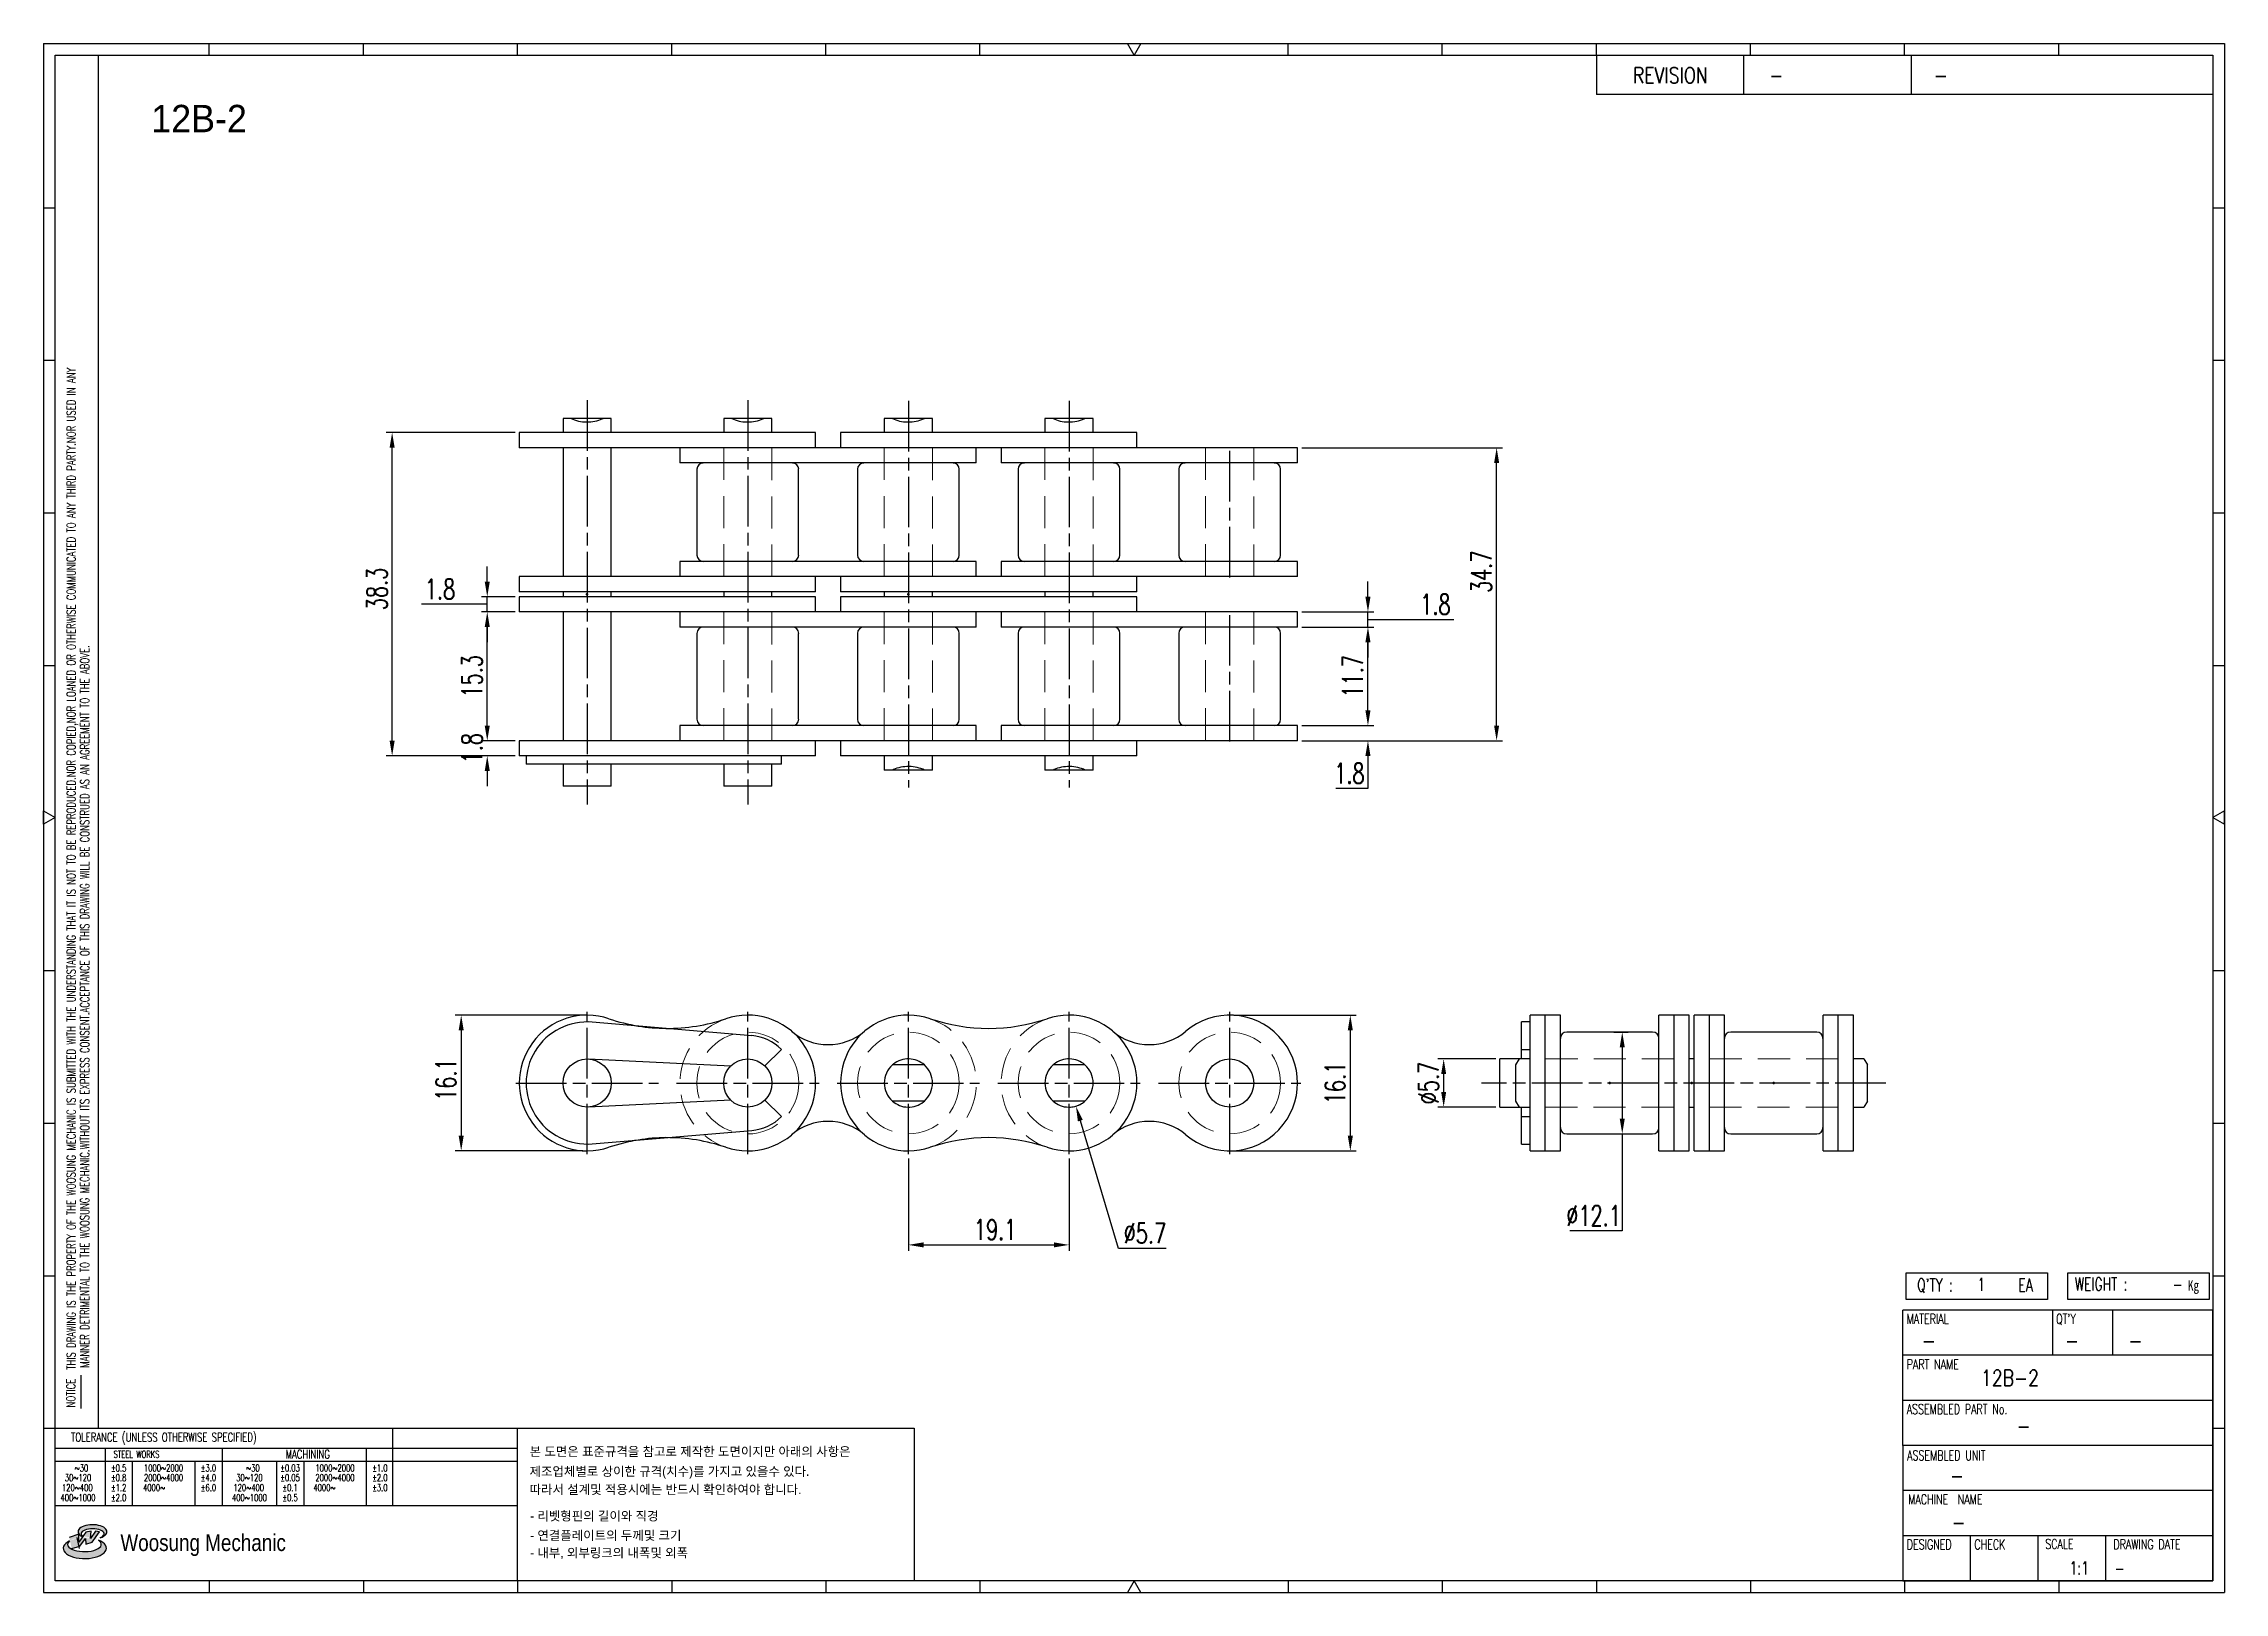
# Model space of a CAD drawing. Header units: millimetres. Extents: x 820 to 1079, y -47 to 137.
import ezdxf
from ezdxf.enums import TextEntityAlignment as Align

# ---------------------------------------------------------------- set-up
doc = ezdxf.new("R2010")
doc.units = ezdxf.units.MM
doc.linetypes.add('AM_ISO08W050', pattern=[18, 12, -1.5, 3, -1.5])
doc.linetypes.add('HIDDEN', pattern=[9.525, 6.35, -3.175])
doc.layers.get('Defpoints').update_dxf_attribs({"color": 80})
for name, color, linetype, lineweight in [('2d ConnectionPoints', 7, 'Continuous', 50), ('CL1', 140, 'AM_ISO08W050', 25), ('HL3', 1, 'HIDDEN', 0)]:
    doc.layers.add(name, color=color, linetype=linetype, lineweight=lineweight)
for name, color, linetype in [('S-DIM', 40, 'Continuous'), ('TITLE', 7, 'Continuous'), ('도면레이아웃', 7, 'Continuous')]:
    doc.layers.add(name, color=color, linetype=linetype)
doc.styles.add('HAN', font='ROMANS.shx', dxfattribs={"width": 0.7, "bigfont": 'whgtxt.shx'})
doc.styles.add('HKD_ST2', font='romans.shx', dxfattribs={"width": 0.7, "height": 4, "bigfont": '@extfont2.shx'})
doc.styles.add('HSG', font='SIMPLEX.shx', dxfattribs={"width": 0.7, "bigfont": 'HSG.shx'})
doc.styles.add('MtXpl_', font='Gulim.ttf')
doc.styles.add('SLDTEXTSTYLE4', font='arial.ttf', dxfattribs={"width": 0.8})
doc.dimstyles.new('APP1.0', dxfattribs={"dimtxt": 2.4, "dimasz": 1.8, "dimexe": 0.7, "dimexo": 0.5, "dimgap": 0.6, "dimtad": 1, "dimtoh": 1, "dimdec": 1, "dimrnd": 0.01, "dimzin": 9, "dimdsep": 46, "dimtxsty": 'HSG', "dimcen": 0, "dimclrd": 1, "dimclre": 1, "dimclrt": 256, "dimazin": 2, "dimtp": 1, "dimtm": 1, "dimtfac": 0.5, "dimtdec": 1, "dimtofl": 0, "dimtmove": 0, "dimatfit": 3, "dimfxl": 0, "dimtvp": 1, "dimtolj": 2, "dimlwd": -1, "dimlwe": -1, "dimarcsym": 0})

msp = doc.modelspace()

# ---------------------------------------------------------------- texts
at = {"color": 254, "style": 'MtXpl_'}
msp.add_text('12B-2', height=3.247, dxfattribs=at).set_placement((832.68, 126.11))
at = {"style": 'HAN', "width": 0.8}
msp.add_text('12B-2', height=1.874, dxfattribs=at).set_placement((1049.68, -22.57))
at = {"color": 140, "style": 'MtXpl_'}
for s, p in [('본 도면은 표준규격을 참고로 제작한 도면이지만 아래의 사항은', (877.54, -30.9)), ('제조업체별로 상이한 규격(치수)를 가지고 있을수 있다.', (877.54, -33.26)), ('따라서 설계및 적용시에는 반드시 확인하여야 합니다.', (877.54, -35.41)), ('- 리벳형핀의 길이와 직경', (877.6, -38.55)), ('- 연결플레이트의 두께및 크기', (877.6, -40.85)), ('- 내부, 외부링크의 내폭및 외폭', (877.6, -42.92))]:
    msp.add_text(s, height=1.0824, dxfattribs=at).set_placement(p)

# ---------------------------------------------------------------- blocks, each defined once
blk = doc.blocks.new('MAST')
at = {"layer": '도면레이아웃'}
h = blk.add_hatch(color=10, dxfattribs=at)
h.paths.add_polyline_path([(1.544, 35.177), (1.554, 34.966), (1.779, 35.034), (2.054, 35.422), (1.908, 35.446), (1.728, 35.167), (1.741, 35.439), (1.547, 35.405), (1.292, 35.041), (1.295, 35.33), (0.943, 35.208), (1.03, 34.8), (1.336, 34.885)])
edge = h.paths.add_edge_path()
edge.add_ellipse((1.795, 35.421), major_axis=(-0.53, 0), ratio=0.487785, start_angle=122.36065, end_angle=403.39574)
edge.add_line((1.411, 35.244), (1.419, 35.261))
edge.add_ellipse((1.798, 35.344), major_axis=(-0.423, 0), ratio=0.444396, start_angle=131.58977, end_angle=386.19408, ccw=False)
edge = h.paths.add_edge_path()
edge.add_ellipse((1.512, 34.815), major_axis=(-0.793, 0), ratio=0.480113, start_angle=314.67633, end_angle=590.85213)
edge.add_ellipse((1.501, 34.958), major_axis=(-0.62, 0), ratio=0.43311, start_angle=331.7024, end_angle=574.42495, ccw=False)
at = {"color": 140}
for p, q in [((0, 90.118), (80.15, 90.118)), ((0, 90.118), (0, 33.191)), ((80.15, 90.118), (80.15, 33.191)), ((57.068, 89.693), (57.068, 88.246)), ((62.47, 89.693), (62.47, 88.246)), ((68.635, 89.693), (68.635, 88.246)), ((79.725, 88.246), (57.068, 88.246)), ((68.449, 43.961), (68.449, 44.936)), ((68.449, 44.936), (73.654, 44.936)), ((73.654, 44.936), (73.654, 43.961)), ((74.39, 43.961), (74.39, 44.936)), ((74.39, 44.936), (79.595, 44.936)), ((79.595, 44.936), (79.595, 43.961)), ((68.336, 38.59), (68.336, 43.563)), ((79.725, 43.563), (68.336, 43.563)), ((73.654, 43.961), (68.449, 43.961)), ((73.827, 43.563), (73.827, 41.905)), ((79.595, 43.961), (74.39, 43.961)), ((76.037, 43.563), (76.037, 41.905)), ((79.725, 38.59), (79.725, 43.563)), ((79.725, 41.905), (68.336, 41.905)), ((79.725, 40.248), (68.336, 40.248)), ((68.336, 38.59), (68.336, 33.616)), ((79.725, 38.59), (68.336, 38.59)), ((79.725, 33.616), (79.725, 38.59)), ((79.725, 36.932), (68.336, 36.932)), ((79.725, 35.274), (68.336, 35.274)), ((70.822, 33.616), (70.822, 35.274)), ((73.309, 33.616), (73.309, 35.274)), ((75.796, 33.616), (75.796, 35.274)), ((0, 33.191), (80.15, 33.191)), ((68.336, 33.616), (79.725, 33.616))]:
    blk.add_line(p, q, dxfattribs=at)
for p, q in [((6.089, 89.693), (6.089, 90.118)), ((11.753, 89.693), (11.753, 90.118)), ((17.418, 89.693), (17.418, 90.118)), ((23.082, 89.693), (23.082, 90.118)), ((28.746, 89.693), (28.746, 90.118)), ((34.411, 89.693), (34.411, 90.118)), ((45.739, 89.693), (45.739, 90.118)), ((51.404, 89.693), (51.404, 90.118)), ((57.068, 89.693), (57.068, 90.118)), ((62.732, 89.693), (62.732, 90.118)), ((68.397, 89.693), (68.397, 90.118)), ((74.061, 89.693), (74.061, 90.118)), ((0, 84.085), (0.425, 84.085)), ((79.725, 84.085), (80.15, 84.085)), ((0, 78.478), (0.425, 78.478)), ((79.725, 78.478), (80.15, 78.478)), ((0, 72.87), (0.425, 72.87)), ((79.725, 72.87), (80.15, 72.87)), ((0, 67.262), (0.425, 67.262)), ((79.725, 67.262), (80.15, 67.262)), ((0, 56.047), (0.425, 56.047)), ((79.725, 56.047), (80.15, 56.047)), ((0, 50.439), (0.425, 50.439)), ((79.725, 50.439), (80.15, 50.439)), ((0, 44.832), (0.425, 44.832)), ((79.725, 44.832), (80.15, 44.832)), ((1.377, 39.947), (1.377, 41.174)), ((0, 39.224), (0.425, 39.224)), ((79.725, 39.224), (80.15, 39.224)), ((6.089, 33.616), (6.089, 33.191)), ((11.753, 33.616), (11.753, 33.191)), ((17.418, 33.616), (17.418, 33.191)), ((23.082, 33.616), (23.082, 33.191)), ((28.746, 33.616), (28.746, 33.191)), ((34.411, 33.616), (34.411, 33.191)), ((45.739, 33.616), (45.739, 33.191)), ((51.404, 33.616), (51.404, 33.191)), ((57.068, 33.616), (57.068, 33.191)), ((62.732, 33.616), (62.732, 33.191)), ((68.397, 33.616), (68.397, 33.191)), ((74.061, 33.616), (74.061, 33.191))]:
    blk.add_line(p, q)
at = {"color": 2}
for p, q in [((2.017, 39.224), (2.017, 89.693)), ((0.425, 39.224), (17.418, 39.224)), ((0.425, 38.487), (17.418, 38.487)), ((2.257, 38.487), (2.257, 36.382)), ((6.557, 38.5), (6.557, 36.382)), ((11.857, 38.487), (11.857, 36.382)), ((12.816, 39.224), (12.816, 36.382)), ((17.418, 33.616), (17.418, 39.224)), ((0.425, 38.012), (17.418, 38.012)), ((3.257, 38.012), (3.257, 36.382)), ((5.557, 38.012), (5.557, 36.382)), ((8.557, 38.012), (8.557, 36.382)), ((9.557, 38.026), (9.557, 36.382)), ((0.425, 36.382), (17.418, 36.382))]:
    blk.add_line(p, q, dxfattribs=at)
for points in [[(40.075, 89.693), (39.83, 90.118), (40.32, 90.118)], [(0.425, 61.679), (0, 61.433), (0, 61.924)], [(79.725, 61.679), (80.15, 61.433), (80.15, 61.924)], [(40.075, 33.616), (39.83, 33.191), (40.32, 33.191)]]:
    blk.add_lwpolyline(points, close=True)
at = {"color": 140}
blk.add_lwpolyline([(0.425, 89.693), (79.725, 89.693), (79.725, 33.616), (0.425, 33.616)], close=True, dxfattribs=at)
at = {"layer": '도면레이아웃'}
for p, q in [((1.295, 35.33), (0.943, 35.208)), ((1.547, 35.405), (1.292, 35.041)), ((1.292, 35.041), (1.295, 35.33)), ((1.741, 35.439), (1.547, 35.405)), ((1.908, 35.446), (1.728, 35.167)), ((1.728, 35.167), (1.741, 35.439)), ((1.779, 35.034), (2.054, 35.422)), ((2.054, 35.422), (1.908, 35.446)), ((1.03, 34.8), (1.336, 34.885)), ((1.224, 35.208), (1.311, 34.8)), ((1.224, 35.208), (1.224, 35.208)), ((1.336, 34.885), (1.544, 35.177)), ((1.419, 35.261), (1.411, 35.244)), ((1.544, 35.177), (1.554, 34.966)), ((1.554, 34.966), (1.779, 35.034))]:
    blk.add_line(p, q, dxfattribs=at)
for centre, major_axis, ratio, start_param, end_param in [((1.795, 35.421), (-0.53, 0), 0.487785, 2.135596, 7.040584), ((1.798, 35.344), (-0.423, 0), 0.444396, 2.296675, 6.740358), ((1.512, 34.815), (-0.793, 0), 0.480113, 5.492138, 10.312315), ((1.501, 34.958), (-0.62, 0), 0.43311, 5.789299, 10.025607)]:
    blk.add_ellipse(centre, major_axis=major_axis, ratio=ratio, start_param=start_param, end_param=end_param, dxfattribs=at)
for s, height, style, width, p in [('REVISION', 0.5806, 'HAN', 0.8, (58.415, 88.664)), ('-', 0.581, 'HAN', 0.8, (63.426, 88.664)), ('-', 0.581, 'HAN', 0.8, (69.468, 88.664)), ("Q'TY : ", 0.4746, 'HKD_ST2', 0.7, (68.857, 44.253)), ('1', 0.475, 'HKD_ST2', 0.7, (71.071, 44.275)), ('EA', 0.4746, 'HKD_ST2', 0.7, (72.578, 44.253)), ('WEIGHT : ', 0.4746, 'HKD_ST2', 0.7, (74.65, 44.286)), ('-', 0.581, 'HAN', 0.8, (69.029, 42.157)), ('-', 0.581, 'HAN', 0.8, (74.289, 42.157)), ('-', 0.581, 'HAN', 0.8, (76.623, 42.157)), ('-', 0.581, 'HAN', 0.8, (72.515, 39.013)), ('-', 0.581, 'HAN', 0.8, (70.067, 37.189)), ('-', 0.581, 'HAN', 0.8, (70.126, 35.48)), ('1:1', 0.4746, 'HKD_ST2', 0.7, (74.458, 33.848)), ('-', 0.475, 'HKD_ST2', 0.7, (76.112, 33.837))]:
    blk.add_text(s, height=height, dxfattribs=dict(style=style, width=width)).set_placement(p)
at = {"color": 6, "style": 'HKD_ST2', "width": 0.7}
for s, p in [(' THIS DRAWING IS THE PROPERTY OF THE WOOSUNG MECHANIC IS SUBMITTED WITH THE UNDERSTANDING THAT IT IS NOT TO BE REPRODUCED.NOR COPIED,NOR LOANED OR OTHERWISE COMMUNICATED TO ANY THIRD PARTY.NOR USED IN ANY', (1.173, 41.217)), ('MANNER DETRIMENTAL TO THE WOOSUNG MECHANIC.WITHOUT ITS EXPRESS CONSENT.ACCEPTANCE OF THIS DRAWING WILL BE CONSTRUED AS AN AGREEMENT TO THE ABOVE.', (1.672, 41.447))]:
    blk.add_text(s, height=0.326266, rotation=90, dxfattribs=at).set_placement(p)
at = {"style": 'HKD_ST2', "width": 0.7}
blk.add_text('-', height=0.475, dxfattribs=at).set_placement((78.613, 44.286), align=Align.RIGHT)
at = {"color": 254, "style": 'HKD_ST2', "width": 0.7}
for s, height, p in [('MATERIAL', 0.3651, (68.474, 43.425)), ("QT'Y", 0.3651, (73.965, 43.425)), ('PART NAME', 0.3651, (68.474, 41.756)), ('ASSEMBLED PART No.', 0.36511, (68.474, 40.109)), ('ASSEMBLED UNIT', 0.36511, (68.49, 38.408)), ('MACHINE  NAME', 0.36511, (68.532, 36.794)), ('DESIGNED', 0.3651, (68.474, 35.136)), ('CHECK', 0.3651, (70.961, 35.136)), ('SCALE', 0.3651, (73.566, 35.153)), ('DRAWING DATE', 0.36511, (76.071, 35.141))]:
    blk.add_text(s, height=height, dxfattribs=at).set_placement(p, align=Align.TOP_LEFT)
at = {"style": 'HKD_ST2', "width": 0.7}
blk.add_text('NOTICE', height=0.3263, rotation=90, dxfattribs=at).set_placement((1.163, 39.988))
blk.add_text('TOLERANCE (UNLESS OTHERWISE SPECIFIED)', height=0.32627, dxfattribs=at).set_placement((4.417, 38.896), align=Align.MIDDLE_CENTER)
at = {"color": 4, "style": 'HKD_ST2', "width": 0.7}
for s, height, p in [('%%12630', 0.261, (1.389, 37.762)), ('1000%%1262000', 0.26101, (4.407, 37.762)), ('%%12630', 0.261, (7.689, 37.762)), ('1000%%1262000', 0.26101, (10.707, 37.762)), ('120%%126400', 0.26101, (1.237, 37.045)), ('30%%126120', 0.261, (1.263, 37.411)), ('4000%%126', 0.261, (4.061, 37.045)), ('2000%%1264000', 0.26101, (4.407, 37.411)), ('120%%126400', 0.26101, (7.537, 37.045)), ('30%%126120', 0.261, (7.563, 37.411)), ('4000%%126', 0.261, (10.321, 37.045)), ('2000%%1264000', 0.26101, (10.707, 37.411)), ('400%%1261000', 0.26101, (1.263, 36.67)), ('400%%1261000', 0.26101, (7.563, 36.67))]:
    blk.add_text(s, height=height, dxfattribs=at).set_placement(p, align=Align.MIDDLE_CENTER)
for s, height, p in [('%%P0.5', 0.261, (2.757, 37.762)), ('STEEL WORKS', 0.26101, (3.416, 38.268)), ('%%P3.0', 0.261, (6.057, 37.762)), ('%%P0.03', 0.261, (9.057, 37.762)), ('MACHINING', 0.3263, (9.707, 38.27)), ('%%P1.0', 0.261, (12.357, 37.762)), ('%%P0.8', 0.261, (2.757, 37.411)), ('%%P1.2', 0.261, (2.757, 37.045)), ('%%P4.0', 0.261, (6.057, 37.411)), ('%%P6.0', 0.261, (6.057, 37.045)), ('%%P0.05', 0.261, (9.057, 37.411)), ('%%P0.1', 0.261, (9.057, 37.045)), ('%%P2.0', 0.261, (12.357, 37.411)), ('%%P3.0', 0.261, (12.357, 37.045)), ('%%P2.0', 0.261, (2.757, 36.67)), ('%%P0.5', 0.261, (9.057, 36.67))]:
    blk.add_text(s, height=height, dxfattribs=at).set_placement(p, align=Align.MIDDLE)
at = {"color": 1, "style": 'SLDTEXTSTYLE4', "width": 0.8}
blk.add_text('Woosung Mechanic', height=0.61957, dxfattribs=at).set_placement((2.822, 34.711))
at = {"layer": 'TITLE', "width": 0.8}
blk.add_text('Kg', height=0.3789, dxfattribs=at).set_placement((78.807, 44.286))
blk = doc.blocks.new('*D2')
at = {"layer": 'Defpoints', "color": 0, "transparency": 16777216}
for p in [(968.62, 55.74), (976.97, 55.74), (968.62, 53.94)]:
    blk.add_point(p, dxfattribs=at)
at = {"layer": 'S-DIM', "color": 1, "transparency": 16777216}
for p, q in [((976.97, 57.54), (976.97, 59.34)), ((969.12, 55.74), (977.67, 55.74)), ((969.12, 53.94), (977.67, 53.94)), ((976.97, 52.14), (976.97, 48.28)), ((976.97, 48.28), (973.17, 48.28))]:
    blk.add_line(p, q, dxfattribs=at)
for points in [[(976.67, 57.54), (977.27, 57.54), (976.97, 55.74)], [(976.67, 52.14), (977.27, 52.14), (976.97, 53.94)]]:
    blk.add_solid(points, dxfattribs=at)
at = {"layer": 'S-DIM', "transparency": 16777216, "insert": (974.77, 50.08), "char_height": 2.4, "attachment_point": 5, "style": 'HSG'}
blk.add_mtext('\\A2;1.8', dxfattribs=at)
blk = doc.blocks.new('*D3')
at = {"layer": 'Defpoints', "color": 0, "transparency": 16777216}
for p in [(968.62, 67.42), (976.97, 67.42), (968.62, 55.74)]:
    blk.add_point(p, dxfattribs=at)
at = {"layer": 'S-DIM', "color": 1, "transparency": 16777216}
for p, q in [((969.12, 67.42), (977.67, 67.42)), ((976.97, 57.54), (976.97, 65.62)), ((969.12, 55.74), (977.67, 55.74))]:
    blk.add_line(p, q, dxfattribs=at)
for points in [[(976.67, 65.62), (977.27, 65.62), (976.97, 67.42)], [(976.67, 57.54), (977.27, 57.54), (976.97, 55.74)]]:
    blk.add_solid(points, dxfattribs=at)
at = {"layer": 'S-DIM', "transparency": 16777216, "insert": (975.17, 61.58), "char_height": 2.4, "attachment_point": 5, "rotation": 90, "style": 'HSG'}
blk.add_mtext('\\A2;11.7', dxfattribs=at)
blk = doc.blocks.new('*D4')
at = {"layer": 'Defpoints', "color": 0, "transparency": 16777216}
for p in [(968.62, 69.22), (968.62, 67.42), (976.97, 69.22)]:
    blk.add_point(p, dxfattribs=at)
at = {"layer": 'S-DIM', "color": 1, "transparency": 16777216}
for p, q in [((976.97, 71.02), (976.97, 72.82)), ((969.12, 69.22), (977.67, 69.22)), ((969.12, 67.42), (977.67, 67.42)), ((976.97, 67.42), (976.97, 69.22)), ((976.97, 68.32), (982.77, 68.32)), ((982.77, 68.32), (987.17, 68.32)), ((976.97, 65.62), (976.97, 63.82))]:
    blk.add_line(p, q, dxfattribs=at)
for points in [[(976.67, 71.02), (977.27, 71.02), (976.97, 69.22)], [(976.67, 65.62), (977.27, 65.62), (976.97, 67.42)]]:
    blk.add_solid(points, dxfattribs=at)
at = {"layer": 'S-DIM', "transparency": 16777216, "insert": (984.97, 70.12), "char_height": 2.4, "attachment_point": 5, "style": 'HSG'}
blk.add_mtext('\\A2;1.8', dxfattribs=at)
blk = doc.blocks.new('*D5')
at = {"layer": 'Defpoints', "color": 0, "transparency": 16777216}
for p in [(968.62, 88.68), (992.23, 88.68), (968.62, 53.94)]:
    blk.add_point(p, dxfattribs=at)
at = {"layer": 'S-DIM', "color": 1, "transparency": 16777216}
for p, q in [((969.12, 88.68), (992.93, 88.68)), ((992.23, 55.74), (992.23, 86.88)), ((969.12, 53.94), (992.93, 53.94))]:
    blk.add_line(p, q, dxfattribs=at)
for points in [[(991.93, 86.88), (992.53, 86.88), (992.23, 88.68)], [(991.93, 55.74), (992.53, 55.74), (992.23, 53.94)]]:
    blk.add_solid(points, dxfattribs=at)
at = {"layer": 'S-DIM', "transparency": 16777216, "insert": (990.43, 73.98), "char_height": 2.4, "attachment_point": 5, "rotation": 90, "style": 'HSG'}
blk.add_mtext('\\A2;34.7', dxfattribs=at)
blk = doc.blocks.new('*D6')
at = {"layer": 'Defpoints', "color": 0, "transparency": 16777216}
for p in [(872.52, 53.94), (876.32, 53.94), (876.32, 52.14)]:
    blk.add_point(p, dxfattribs=at)
at = {"layer": 'S-DIM', "color": 1, "transparency": 16777216}
for p, q in [((872.52, 55.74), (872.52, 57.54)), ((875.82, 53.94), (871.82, 53.94)), ((875.82, 52.14), (871.82, 52.14)), ((872.52, 50.34), (872.52, 48.54))]:
    blk.add_line(p, q, dxfattribs=at)
for points in [[(872.22, 55.74), (872.82, 55.74), (872.52, 53.94)], [(872.22, 50.34), (872.82, 50.34), (872.52, 52.14)]]:
    blk.add_solid(points, dxfattribs=at)
at = {"layer": 'S-DIM', "transparency": 16777216, "insert": (870.72, 53.04), "char_height": 2.4, "attachment_point": 5, "rotation": 90, "style": 'HSG'}
blk.add_mtext('\\A2;1.8', dxfattribs=at)
blk = doc.blocks.new('*D7')
at = {"layer": 'Defpoints', "color": 0, "transparency": 16777216}
for p in [(872.52, 69.22), (876.32, 69.22), (876.32, 53.94)]:
    blk.add_point(p, dxfattribs=at)
at = {"layer": 'S-DIM', "color": 1, "transparency": 16777216}
for p, q in [((875.82, 69.22), (871.82, 69.22)), ((872.52, 55.74), (872.52, 67.42)), ((875.82, 53.94), (871.82, 53.94))]:
    blk.add_line(p, q, dxfattribs=at)
for points in [[(872.22, 67.42), (872.82, 67.42), (872.52, 69.22)], [(872.22, 55.74), (872.82, 55.74), (872.52, 53.94)]]:
    blk.add_solid(points, dxfattribs=at)
at = {"layer": 'S-DIM', "transparency": 16777216, "insert": (870.72, 61.58), "char_height": 2.4, "attachment_point": 5, "rotation": 90, "style": 'HSG'}
blk.add_mtext('\\A2;15.3', dxfattribs=at)
blk = doc.blocks.new('*D8')
at = {"layer": 'Defpoints', "color": 0, "transparency": 16777216}
for p in [(872.52, 71.02), (876.32, 71.02), (876.32, 69.22)]:
    blk.add_point(p, dxfattribs=at)
at = {"layer": 'S-DIM', "color": 1, "transparency": 16777216}
for p, q in [((872.52, 72.82), (872.52, 74.62)), ((869.12, 70.12), (864.72, 70.12)), ((872.52, 70.12), (869.12, 70.12)), ((875.82, 71.02), (871.82, 71.02)), ((872.52, 69.22), (872.52, 71.02)), ((875.82, 69.22), (871.82, 69.22)), ((872.52, 67.42), (872.52, 65.62))]:
    blk.add_line(p, q, dxfattribs=at)
for points in [[(872.22, 72.82), (872.82, 72.82), (872.52, 71.02)], [(872.22, 67.42), (872.82, 67.42), (872.52, 69.22)]]:
    blk.add_solid(points, dxfattribs=at)
at = {"layer": 'S-DIM', "transparency": 16777216, "insert": (866.92, 71.92), "char_height": 2.4, "attachment_point": 5, "style": 'HSG'}
blk.add_mtext('\\A2;1.8', dxfattribs=at)
blk = doc.blocks.new('*D9')
at = {"layer": 'Defpoints', "color": 0, "transparency": 16777216}
for p in [(861.24, 90.48), (876.32, 90.48), (876.32, 52.14)]:
    blk.add_point(p, dxfattribs=at)
at = {"layer": 'S-DIM', "color": 1, "transparency": 16777216}
for p, q in [((875.82, 90.48), (860.54, 90.48)), ((861.24, 53.94), (861.24, 88.68)), ((875.82, 52.14), (860.54, 52.14))]:
    blk.add_line(p, q, dxfattribs=at)
for points in [[(860.94, 88.68), (861.54, 88.68), (861.24, 90.48)], [(860.94, 53.94), (861.54, 53.94), (861.24, 52.14)]]:
    blk.add_solid(points, dxfattribs=at)
at = {"layer": 'S-DIM', "transparency": 16777216, "insert": (859.44, 71.94), "char_height": 2.4, "attachment_point": 5, "rotation": 90, "style": 'HSG'}
blk.add_mtext('\\A2;38.3', dxfattribs=at)
blk = doc.blocks.new('*D10')
at = {"layer": 'Defpoints', "color": 0, "transparency": 16777216}
for p in [(884.37, 21.39), (869.43, 5.29), (884.37, 5.29)]:
    blk.add_point(p, dxfattribs=at)
at = {"layer": 'S-DIM', "color": 1, "transparency": 16777216}
for p, q in [((883.87, 21.39), (868.73, 21.39)), ((869.43, 19.59), (869.43, 7.09)), ((883.87, 5.29), (868.73, 5.29))]:
    blk.add_line(p, q, dxfattribs=at)
for points in [[(869.13, 19.59), (869.73, 19.59), (869.43, 21.39)], [(869.13, 7.09), (869.73, 7.09), (869.43, 5.29)]]:
    blk.add_solid(points, dxfattribs=at)
at = {"layer": 'S-DIM', "transparency": 16777216, "insert": (867.63, 13.74), "char_height": 2.4, "attachment_point": 5, "rotation": 90, "style": 'HSG'}
blk.add_mtext('\\A2;16.1', dxfattribs=at)
blk = doc.blocks.new('*D11')
at = {"layer": 'Defpoints', "color": 0, "transparency": 16777216}
for p in [(922.47, 4.89), (941.52, 4.89), (941.52, -5.86)]:
    blk.add_point(p, dxfattribs=at)
at = {"layer": 'S-DIM', "color": 1, "transparency": 16777216}
for p, q in [((922.47, 4.39), (922.47, -6.56)), ((941.52, 4.39), (941.52, -6.56)), ((924.27, -5.86), (939.72, -5.86))]:
    blk.add_line(p, q, dxfattribs=at)
for points in [[(924.27, -5.56), (924.27, -6.16), (922.47, -5.86)], [(939.72, -5.56), (939.72, -6.16), (941.52, -5.86)]]:
    blk.add_solid(points, dxfattribs=at)
at = {"layer": 'S-DIM', "transparency": 16777216, "insert": (932.76, -4.06), "char_height": 2.4, "attachment_point": 5, "style": 'HSG'}
blk.add_mtext('\\A2;19.1', dxfattribs=at)
blk = doc.blocks.new('*D12')
at = {"layer": 'Defpoints', "color": 0, "transparency": 16777216}
for p in [(940.7, 16.08), (942.34, 10.6)]:
    blk.add_point(p, dxfattribs=at)
at = {"layer": 'S-DIM', "color": 1, "transparency": 16777216}
for p, q in [((947.4, -6.27), (942.86, 8.87)), ((953.04, -6.27), (947.4, -6.27))]:
    blk.add_line(p, q, dxfattribs=at)
blk.add_arc((941.52, 13.34), 2.86, 272.6704, 301.3929, dxfattribs=at)
blk.add_solid([(943.15, 8.96), (942.57, 8.79), (942.34, 10.6)], dxfattribs=at)
at = {"layer": 'S-DIM', "transparency": 16777216, "insert": (950.52, -4.47), "char_height": 2.4, "attachment_point": 5, "style": 'HSG'}
blk.add_mtext('\\A2;∅5.7', dxfattribs=at)
blk = doc.blocks.new('*D13')
at = {"layer": 'Defpoints', "color": 0, "transparency": 16777216}
for p in [(960.57, 21.39), (960.57, 5.29), (974.88, 5.29)]:
    blk.add_point(p, dxfattribs=at)
at = {"layer": 'S-DIM', "color": 1, "transparency": 16777216}
for p, q in [((961.07, 21.39), (975.58, 21.39)), ((974.88, 19.59), (974.88, 7.09)), ((961.07, 5.29), (975.58, 5.29))]:
    blk.add_line(p, q, dxfattribs=at)
for points in [[(974.58, 19.59), (975.18, 19.59), (974.88, 21.39)], [(974.58, 7.09), (975.18, 7.09), (974.88, 5.29)]]:
    blk.add_solid(points, dxfattribs=at)
at = {"layer": 'S-DIM', "transparency": 16777216, "insert": (973.08, 13.34), "char_height": 2.4, "attachment_point": 5, "rotation": 90, "style": 'HSG'}
blk.add_mtext('\\A2;16.1', dxfattribs=at)
blk = doc.blocks.new('*D14')
at = {"layer": 'Defpoints', "color": 0, "transparency": 16777216}
for p in [(992.62, 16.2), (985.95, 10.48), (992.62, 10.48)]:
    blk.add_point(p, dxfattribs=at)
at = {"layer": 'S-DIM', "color": 1, "transparency": 16777216}
for p, q in [((992.12, 16.2), (985.25, 16.2)), ((985.95, 14.4), (985.95, 12.28)), ((992.12, 10.48), (985.25, 10.48))]:
    blk.add_line(p, q, dxfattribs=at)
for points in [[(985.65, 14.4), (986.25, 14.4), (985.95, 16.2)], [(985.65, 12.28), (986.25, 12.28), (985.95, 10.48)]]:
    blk.add_solid(points, dxfattribs=at)
at = {"layer": 'S-DIM', "transparency": 16777216, "insert": (984.15, 13.34), "char_height": 2.4, "attachment_point": 5, "rotation": 90, "style": 'HSG'}
blk.add_mtext('\\A2;%%c5.7', dxfattribs=at)
blk = doc.blocks.new('*D15')
at = {"layer": 'Defpoints', "color": 0, "transparency": 16777216}
for p in [(1005.64, 19.37), (1007.13, 19.37), (1005.64, 7.3)]:
    blk.add_point(p, dxfattribs=at)
at = {"layer": 'S-DIM', "color": 1, "transparency": 16777216}
for p, q in [((1006.14, 19.37), (1007.83, 19.37)), ((1007.13, 17.57), (1007.13, 9.1)), ((1006.14, 7.3), (1007.83, 7.3)), ((1007.13, 7.3), (1007.13, -4.19)), ((1007.13, -4.19), (1000.93, -4.19))]:
    blk.add_line(p, q, dxfattribs=at)
for points in [[(1006.83, 17.57), (1007.43, 17.57), (1007.13, 19.37)], [(1006.83, 9.1), (1007.43, 9.1), (1007.13, 7.3)]]:
    blk.add_solid(points, dxfattribs=at)
at = {"layer": 'S-DIM', "transparency": 16777216, "insert": (1003.73, -2.39), "char_height": 2.4, "attachment_point": 5, "style": 'HSG'}
blk.add_mtext('\\A2;%%c12.1', dxfattribs=at)

# ---------------------------------------------------------------- dimensions: what is measured, and where the dimension line sits
at = {"layer": 'S-DIM'}
for base, p1, p2, picture, middle in [((861.24, 90.48), (876.32, 52.14), (876.32, 90.48), '*D9', (861.24, 71.94)), ((992.23, 88.68), (968.62, 53.94), (968.62, 88.68), '*D5', (992.23, 73.98)), ((872.52, 53.94), (876.32, 52.14), (876.32, 53.94), '*D6', (872.52, 53.04)), ((976.97, 55.74), (968.62, 53.94), (968.62, 55.74), '*D2', (974.77, 48.28)), ((869.43, 5.29), (884.37, 21.39), (884.37, 5.29), '*D10', (869.43, 13.74)), ((974.88, 5.29), (960.57, 21.39), (960.57, 5.29), '*D13', (974.88, 13.34))]:
    dim = msp.add_linear_dim(base=base, p1=p1, p2=p2, angle=90, dimstyle='APP1.0', dxfattribs=at)
    dim.commit()
    dim.dimension.update_dxf_attribs({"geometry": picture, "text_midpoint": middle, "dimtype": 128})
for base, p1, p2, picture, middle in [((872.52, 71.02), (876.32, 69.22), (876.32, 71.02), '*D8', (868.52, 71.92)), ((976.97, 69.22), (968.62, 67.42), (968.62, 69.22), '*D4', (983.37, 70.12)), ((872.52, 69.22), (876.32, 53.94), (876.32, 69.22), '*D7', (870.72, 61.58)), ((976.97, 67.42), (968.62, 55.74), (968.62, 67.42), '*D3', (975.17, 61.58))]:
    dim = msp.add_linear_dim(base=base, p1=p1, p2=p2, angle=90, dimstyle='APP1.0', override={"dimtmove": 1}, dxfattribs=at)
    dim.commit()
    dim.dimension.update_dxf_attribs({"geometry": picture, "text_midpoint": middle})
for base, p1, p2, picture, middle in [((1007.13, 19.37), (1005.64, 7.3), (1005.64, 19.37), '*D15', (1003.73, -4.19)), ((985.95, 10.48), (992.62, 16.2), (992.62, 10.48), '*D14', (985.95, 13.34))]:
    dim = msp.add_linear_dim(base=base, p1=p1, p2=p2, angle=90, text='%%c<>', dimstyle='APP1.0', dxfattribs=at)
    dim.commit()
    dim.dimension.update_dxf_attribs({"geometry": picture, "text_midpoint": middle, "dimtype": 128})
dim = msp.add_diameter_dim_2p(p1=(940.7, 16.08), p2=(942.34, 10.6), dimstyle='APP1.0', dxfattribs=at)
dim.commit()
dim.dimension.update_dxf_attribs({"geometry": '*D12', "text_midpoint": (950.52, -6.27), "dimtype": 131})
dim = msp.add_linear_dim(base=(941.51905849, -5.85708745), p1=(922.46905849, 4.88594446), p2=(941.51905849, 4.88594446), dimstyle='APP1.0', dxfattribs=at)
dim.commit()
dim.dimension.update_dxf_attribs({"geometry": '*D11', "text_midpoint": (932.76433188, -5.85708745), "dimtype": 128})

# ---------------------------------------------------------------- linework, layer by layer
for p, q in [((887.23, 92.16), (881.51, 92.16)), ((881.51, 92.16), (881.51, 90.48)), ((882.48, 92.16), (882.67, 92.07)), ((882.67, 92.07), (882.88, 91.99)), ((882.88, 91.99), (883.1, 91.92)), ((883.1, 91.92), (883.33, 91.86)), ((883.33, 91.86), (883.56, 91.82)), ((883.56, 91.82), (883.8, 91.78)), ((883.8, 91.78), (884.05, 91.76)), ((884.05, 91.76), (884.3, 91.75)), ((884.3, 91.75), (884.55, 91.75)), ((884.55, 91.75), (884.8, 91.77)), ((884.8, 91.77), (885.04, 91.8)), ((885.04, 91.8), (885.28, 91.84)), ((885.28, 91.84), (885.51, 91.89)), ((885.51, 91.89), (885.74, 91.95)), ((885.74, 91.95), (885.95, 92.03)), ((885.95, 92.03), (886.15, 92.11)), ((886.15, 92.11), (886.26, 92.16)), ((887.23, 90.48), (887.23, 92.16)), ((900.56, 92.16), (900.56, 90.48)), ((906.28, 92.16), (900.56, 92.16)), ((901.53, 92.16), (901.72, 92.07)), ((901.72, 92.07), (901.93, 91.99)), ((901.93, 91.99), (902.15, 91.92)), ((902.15, 91.92), (902.38, 91.86)), ((902.38, 91.86), (902.61, 91.82)), ((902.61, 91.82), (902.85, 91.78)), ((902.85, 91.78), (903.1, 91.76)), ((903.1, 91.76), (903.35, 91.75)), ((903.35, 91.75), (903.6, 91.75)), ((903.6, 91.75), (903.85, 91.77)), ((903.85, 91.77), (904.09, 91.8)), ((904.09, 91.8), (904.33, 91.84)), ((904.33, 91.84), (904.56, 91.89)), ((904.56, 91.89), (904.79, 91.95)), ((904.79, 91.95), (905, 92.03)), ((905, 92.03), (905.2, 92.11)), ((905.2, 92.11), (905.31, 92.16)), ((906.28, 90.48), (906.28, 92.16)), ((925.33, 92.16), (919.61, 92.16)), ((919.61, 92.16), (919.61, 90.48)), ((920.58, 92.16), (920.77, 92.07)), ((920.77, 92.07), (920.98, 91.99)), ((920.98, 91.99), (921.2, 91.92)), ((921.2, 91.92), (921.43, 91.86)), ((921.43, 91.86), (921.66, 91.82)), ((921.66, 91.82), (921.9, 91.78)), ((921.9, 91.78), (922.15, 91.76)), ((922.15, 91.76), (922.4, 91.75)), ((922.4, 91.75), (922.65, 91.75)), ((922.65, 91.75), (922.9, 91.77)), ((922.9, 91.77), (923.14, 91.8)), ((923.14, 91.8), (923.38, 91.84)), ((923.38, 91.84), (923.61, 91.89)), ((923.61, 91.89), (923.84, 91.95)), ((923.84, 91.95), (924.05, 92.03)), ((924.05, 92.03), (924.25, 92.11)), ((924.25, 92.11), (924.36, 92.16)), ((925.33, 90.48), (925.33, 92.16)), ((938.66, 92.16), (938.66, 90.48)), ((944.38, 92.16), (938.66, 92.16)), ((939.63, 92.16), (939.82, 92.07)), ((939.82, 92.07), (940.03, 91.99)), ((940.03, 91.99), (940.25, 91.92)), ((940.25, 91.92), (940.48, 91.86)), ((940.48, 91.86), (940.71, 91.82)), ((940.71, 91.82), (940.95, 91.78)), ((940.95, 91.78), (941.2, 91.76)), ((941.2, 91.76), (941.45, 91.75)), ((941.45, 91.75), (941.7, 91.75)), ((941.7, 91.75), (941.95, 91.77)), ((941.95, 91.77), (942.19, 91.8)), ((942.19, 91.8), (942.43, 91.84)), ((942.43, 91.84), (942.66, 91.89)), ((942.66, 91.89), (942.89, 91.95)), ((942.89, 91.95), (943.1, 92.03)), ((943.1, 92.03), (943.3, 92.11)), ((943.3, 92.11), (943.41, 92.16)), ((944.38, 90.48), (944.38, 92.16)), ((911.47, 90.48), (876.32, 90.48)), ((876.32, 90.48), (876.32, 88.68)), ((908.63, 88.68), (876.32, 88.68)), ((881.51, 88.68), (881.51, 73.4)), ((887.23, 73.4), (887.23, 88.68)), ((895.37, 88.68), (895.37, 86.88)), ((925.06, 88.68), (900.83, 88.68)), ((911.47, 88.68), (911.47, 90.48)), ((949.57, 90.48), (914.42, 90.48)), ((914.42, 90.48), (914.42, 88.68)), ((946.73, 88.68), (917.26, 88.68)), ((930.52, 86.88), (930.52, 88.68)), ((933.47, 88.68), (933.47, 86.88)), ((968.62, 88.68), (938.93, 88.68)), ((949.57, 88.68), (949.57, 90.48)), ((968.62, 86.88), (968.62, 88.68)), ((930.52, 86.88), (895.37, 86.88)), ((897.38, 86.13), (897.38, 75.95)), ((909.45, 75.95), (909.45, 86.13)), ((916.43, 86.13), (916.43, 75.95)), ((928.5, 75.95), (928.5, 86.13)), ((968.62, 86.88), (933.47, 86.88)), ((935.48, 86.13), (935.48, 75.95)), ((947.55, 75.95), (947.55, 86.13)), ((954.53, 86.13), (954.53, 75.95)), ((966.6, 75.95), (966.6, 86.13)), ((930.52, 75.2), (895.37, 75.2)), ((895.37, 75.2), (895.37, 73.4)), ((930.52, 73.4), (930.52, 75.2)), ((968.62, 75.2), (933.47, 75.2)), ((933.47, 75.2), (933.47, 73.4)), ((968.62, 73.4), (968.62, 75.2)), ((908.63, 73.4), (876.32, 73.4)), ((876.32, 73.4), (876.32, 71.6)), ((925.06, 73.4), (900.83, 73.4)), ((911.47, 71.6), (911.47, 73.4)), ((914.42, 73.4), (914.42, 71.6)), ((946.73, 73.4), (917.26, 73.4)), ((968.62, 73.4), (938.93, 73.4)), ((949.57, 71.6), (949.57, 73.4)), ((911.47, 71.6), (876.32, 71.6)), ((911.47, 71.02), (876.32, 71.02)), ((876.32, 71.02), (876.32, 69.22)), ((881.51, 71.6), (881.51, 71.02)), ((887.23, 71.02), (887.23, 71.6)), ((900.56, 71.6), (900.56, 71.02)), ((906.28, 71.02), (906.28, 71.6)), ((911.47, 69.22), (911.47, 71.02)), ((949.57, 71.6), (914.42, 71.6)), ((949.57, 71.02), (914.42, 71.02)), ((914.42, 71.02), (914.42, 69.22)), ((919.61, 71.6), (919.61, 71.02)), ((925.33, 71.02), (925.33, 71.6)), ((938.66, 71.6), (938.66, 71.02)), ((944.38, 71.02), (944.38, 71.6)), ((949.57, 69.22), (949.57, 71.02)), ((908.63, 69.22), (876.32, 69.22)), ((881.51, 69.22), (881.51, 53.94)), ((887.23, 53.94), (887.23, 69.22)), ((895.37, 69.22), (895.37, 67.42)), ((930.52, 67.42), (895.37, 67.42)), ((925.06, 69.22), (900.83, 69.22)), ((946.73, 69.22), (917.26, 69.22)), ((930.52, 67.42), (930.52, 69.22)), ((933.47, 69.22), (933.47, 67.42)), ((968.62, 67.42), (933.47, 67.42)), ((968.62, 69.22), (938.93, 69.22)), ((968.62, 67.42), (968.62, 69.22)), ((897.38, 66.67), (897.38, 56.49)), ((909.45, 56.49), (909.45, 66.67)), ((916.43, 66.67), (916.43, 56.49)), ((928.5, 56.49), (928.5, 66.67)), ((935.48, 66.67), (935.48, 56.49)), ((947.55, 56.49), (947.55, 66.67)), ((954.53, 66.67), (954.53, 56.49)), ((966.6, 56.49), (966.6, 66.67)), ((930.52, 55.74), (895.37, 55.74)), ((895.37, 55.74), (895.37, 53.94)), ((930.52, 53.94), (930.52, 55.74)), ((968.62, 55.74), (933.47, 55.74)), ((933.47, 55.74), (933.47, 53.94)), ((968.62, 53.94), (968.62, 55.74)), ((908.63, 53.94), (876.32, 53.94)), ((876.32, 53.94), (876.32, 52.14)), ((911.47, 52.14), (876.32, 52.14)), ((877.12, 52.14), (877.12, 51.14)), ((925.06, 53.94), (900.83, 53.94)), ((907.4, 51.14), (907.4, 52.14)), ((911.47, 52.14), (911.47, 53.94)), ((914.42, 53.94), (914.42, 52.14)), ((949.57, 52.14), (914.42, 52.14)), ((946.73, 53.94), (917.26, 53.94)), ((919.61, 52.14), (919.61, 50.46)), ((925.33, 50.46), (925.33, 52.14)), ((938.66, 52.14), (938.66, 50.46)), ((968.62, 53.94), (938.93, 53.94)), ((944.38, 50.46), (944.38, 52.14)), ((949.57, 52.14), (949.57, 53.94)), ((907.4, 51.14), (877.12, 51.14)), ((881.51, 51.14), (881.51, 48.56)), ((887.23, 48.56), (887.23, 51.14)), ((900.56, 51.14), (900.56, 48.56)), ((906.28, 48.56), (906.28, 51.14)), ((925.33, 50.46), (919.61, 50.46)), ((920.69, 50.52), (920.58, 50.46)), ((920.89, 50.6), (920.69, 50.52)), ((921.1, 50.67), (920.89, 50.6)), ((921.32, 50.74), (921.1, 50.67)), ((921.56, 50.79), (921.32, 50.74)), ((921.8, 50.83), (921.56, 50.79)), ((922.04, 50.86), (921.8, 50.83)), ((922.29, 50.87), (922.04, 50.86)), ((922.54, 50.88), (922.29, 50.87)), ((922.79, 50.87), (922.54, 50.88)), ((923.03, 50.84), (922.79, 50.87)), ((923.28, 50.81), (923.03, 50.84)), ((923.51, 50.76), (923.28, 50.81)), ((923.74, 50.7), (923.51, 50.76)), ((923.96, 50.63), (923.74, 50.7)), ((924.17, 50.55), (923.96, 50.63)), ((924.36, 50.46), (924.17, 50.55)), ((944.38, 50.46), (938.66, 50.46)), ((939.74, 50.52), (939.63, 50.46)), ((939.94, 50.6), (939.74, 50.52)), ((940.15, 50.67), (939.94, 50.6)), ((940.37, 50.74), (940.15, 50.67)), ((940.61, 50.79), (940.37, 50.74)), ((940.85, 50.83), (940.61, 50.79)), ((941.09, 50.86), (940.85, 50.83)), ((941.34, 50.87), (941.09, 50.86)), ((941.59, 50.88), (941.34, 50.87)), ((941.84, 50.87), (941.59, 50.88)), ((942.08, 50.84), (941.84, 50.87)), ((942.33, 50.81), (942.08, 50.84)), ((942.56, 50.76), (942.33, 50.81)), ((942.79, 50.7), (942.56, 50.76)), ((943.01, 50.63), (942.79, 50.7)), ((943.22, 50.55), (943.01, 50.63)), ((943.41, 50.46), (943.22, 50.55)), ((887.23, 48.56), (881.51, 48.56)), ((906.28, 48.56), (900.56, 48.56)), ((998, 21.39), (996.2, 21.39)), ((996.2, 5.29), (996.2, 21.39)), ((999.8, 21.39), (998, 21.39)), ((998, 5.29), (998, 21.39)), ((999.8, 5.29), (999.8, 21.39)), ((1013.28, 21.39), (1011.48, 21.39)), ((1011.48, 5.29), (1011.48, 21.39)), ((1013.28, 5.29), (1013.28, 21.39)), ((1015.08, 21.39), (1013.28, 21.39)), ((1015.08, 5.29), (1015.08, 21.39)), ((1017.46, 21.39), (1015.66, 21.39)), ((1015.66, 5.29), (1015.66, 21.39)), ((1019.26, 21.39), (1017.46, 21.39)), ((1017.46, 5.29), (1017.46, 21.39)), ((1019.26, 5.29), (1019.26, 21.39)), ((1032.74, 21.39), (1030.94, 21.39)), ((1030.94, 5.29), (1030.94, 21.39)), ((1032.74, 5.29), (1032.74, 21.39)), ((1034.54, 21.39), (1032.74, 21.39)), ((1034.54, 5.29), (1034.54, 21.39)), ((903.9, 18.95), (884.98, 20.56)), ((996.2, 20.58), (995.2, 20.58)), ((995.2, 16.2), (995.2, 20.58)), ((1010.73, 19.37), (1000.54, 19.37)), ((1030.19, 19.37), (1020, 19.37)), ((884.51, 16.19), (901.4, 15.36)), ((905.44, 15.36), (907.4, 17.32)), ((992.62, 10.48), (992.62, 16.2)), ((994.93, 16.2), (992.62, 16.2)), ((994.52, 15.48), (994.93, 16.2)), ((996.2, 16.2), (994.93, 16.2)), ((995.2, 17.32), (996.2, 17.32)), ((1015.66, 16.2), (1015.08, 16.2)), ((1035.8, 16.2), (1034.54, 16.2)), ((1035.8, 16.2), (1036.22, 15.48)), ((924.36, 15.48), (920.58, 15.48)), ((943.41, 15.48), (939.63, 15.48)), ((994.52, 11.19), (994.52, 15.48)), ((1036.22, 11.19), (1036.22, 15.48)), ((901.4, 11.32), (884.51, 10.48)), ((907.4, 9.35), (905.44, 11.32)), ((924.36, 11.19), (920.58, 11.19)), ((943.41, 11.19), (939.63, 11.19)), ((992.62, 10.48), (994.93, 10.48)), ((994.93, 10.48), (994.52, 11.19)), ((994.93, 10.48), (996.2, 10.48)), ((995.2, 6.09), (995.2, 10.48)), ((1015.08, 10.48), (1015.66, 10.48)), ((1034.54, 10.48), (1035.8, 10.48)), ((1036.22, 11.19), (1035.8, 10.48)), ((995.2, 9.35), (996.2, 9.35)), ((884.98, 6.12), (903.9, 7.72)), ((995.2, 6.09), (996.2, 6.09)), ((996.2, 5.29), (998, 5.29)), ((998, 5.29), (999.8, 5.29)), ((1000.54, 7.3), (1010.73, 7.3)), ((1011.48, 5.29), (1013.28, 5.29)), ((1013.28, 5.29), (1015.08, 5.29)), ((1015.66, 5.29), (1017.46, 5.29)), ((1017.46, 5.29), (1019.26, 5.29)), ((1020, 7.3), (1030.19, 7.3)), ((1030.94, 5.29), (1032.74, 5.29)), ((1032.74, 5.29), (1034.54, 5.29))]:
    msp.add_line(p, q)
for points in [[(924.36, 15.48), (924.17, 15.64), (923.96, 15.78), (923.74, 15.9), (923.51, 16), (923.28, 16.08), (923.03, 16.14), (922.79, 16.18), (922.54, 16.2), (922.29, 16.19), (922.04, 16.17), (921.8, 16.12), (921.56, 16.05), (921.32, 15.96), (921.1, 15.85), (920.89, 15.72), (920.69, 15.57), (920.58, 15.48)], [(943.41, 15.48), (943.22, 15.64), (943.01, 15.78), (942.79, 15.9), (942.56, 16), (942.33, 16.08), (942.08, 16.14), (941.84, 16.18), (941.59, 16.2), (941.34, 16.19), (941.09, 16.17), (940.85, 16.12), (940.61, 16.05), (940.37, 15.96), (940.15, 15.85), (939.94, 15.72), (939.74, 15.57), (939.63, 15.48)], [(920.58, 11.19), (920.77, 11.04), (920.98, 10.9), (921.2, 10.78), (921.43, 10.68), (921.66, 10.59), (921.9, 10.53), (922.15, 10.5), (922.4, 10.48), (922.65, 10.48), (922.9, 10.51), (923.14, 10.56), (923.38, 10.63), (923.61, 10.72), (923.84, 10.83), (924.05, 10.96), (924.25, 11.1), (924.36, 11.19)], [(939.63, 11.19), (939.82, 11.04), (940.03, 10.9), (940.25, 10.78), (940.48, 10.68), (940.71, 10.59), (940.95, 10.53), (941.2, 10.5), (941.45, 10.48), (941.7, 10.48), (941.95, 10.51), (942.19, 10.56), (942.43, 10.63), (942.66, 10.72), (942.89, 10.83), (943.1, 10.96), (943.3, 11.1), (943.41, 11.19)]]:
    msp.add_lwpolyline(points)
at = {"color": 140}
msp.add_lwpolyline([(876.11, -27.61), (923.16, -27.61), (923.16, -45.7), (876.11, -45.7)], close=True, dxfattribs=at)
for centre in [(884.37, 13.34), (903.42, 13.34), (960.57, 13.34)]:
    msp.add_circle(centre, 2.86)
for centre, radius, start, end in [((898.13, 86.13), 0.748, 90, 180), ((908.71, 86.13), 0.748, 0, 90), ((917.18, 86.13), 0.748, 90, 180), ((927.76, 86.13), 0.748, 0, 90), ((936.23, 86.13), 0.748, 90, 180), ((946.81, 86.13), 0.748, 0, 90), ((955.28, 86.13), 0.748, 90, 180), ((965.86, 86.13), 0.748, 0, 90), ((898.13, 75.95), 0.748, 180, 270), ((908.71, 75.95), 0.748, 270, 360), ((917.18, 75.95), 0.748, 180, 270), ((927.76, 75.95), 0.748, 270, 360), ((936.23, 75.95), 0.748, 180, 270), ((946.81, 75.95), 0.748, 270, 360), ((955.28, 75.95), 0.748, 180, 270), ((965.86, 75.95), 0.748, 270, 360), ((898.13, 66.67), 0.748, 90, 180), ((908.71, 66.67), 0.748, 0, 90), ((917.18, 66.67), 0.748, 90, 180), ((927.76, 66.67), 0.748, 0, 90), ((936.23, 66.67), 0.748, 90, 180), ((946.81, 66.67), 0.748, 0, 90), ((955.28, 66.67), 0.748, 90, 180), ((965.86, 66.67), 0.748, 0, 90), ((898.13, 56.49), 0.748, 180, 270), ((908.71, 56.49), 0.748, 270, 360), ((917.18, 56.49), 0.748, 180, 270), ((927.76, 56.49), 0.748, 270, 360), ((936.23, 56.49), 0.748, 180, 270), ((946.81, 56.49), 0.748, 270, 360), ((955.28, 56.49), 0.748, 180, 270), ((965.86, 56.49), 0.748, 270, 360), ((884.37, 13.34), 8.05, 71.2445, 288.7555), ((893.89, 41.39), 21.57, 251.2445, 260.7579), ((893.89, 41.39), 21.57, 269.5459, 288.7555), ((903.42, 13.34), 8.05, 251.2445, 108.7555), ((922.47, 13.34), 8.05, 71.2445, 288.7555), ((931.99, 41.39), 21.57, 251.2445, 288.7555), ((941.52, 13.34), 8.05, 251.2445, 108.7555), ((960.57, 13.34), 8.05, 229.6631, 130.3369), ((884.37, 13.34), 7.24, 85.1519, 274.8481), ((893.89, 41.39), 21.57, 260.7579, 269.5459), ((903.42, 13.34), 5.64, 45, 85.1519), ((912.94, 24.56), 6.67, 229.6631, 310.3369), ((951.04, 24.56), 6.67, 229.6631, 310.3369), ((1000.54, 18.63), 0.748, 90, 180), ((1010.73, 18.63), 0.748, 0, 90), ((1020, 18.63), 0.748, 90, 180), ((1030.19, 18.63), 0.748, 0, 90), ((922.47, 13.34), 2.86, 131.4096, 228.5904), ((922.47, 13.34), 2.86, 311.4096, 48.5904), ((941.52, 13.34), 2.86, 131.4096, 228.5904), ((941.52, 13.34), 2.86, 311.4096, 48.5904), ((903.42, 13.34), 5.64, 274.8481, 315), ((912.94, 2.12), 6.67, 49.6631, 130.3369), ((951.04, 2.12), 6.67, 49.6631, 130.3369), ((1000.54, 8.05), 0.748, 180, 270), ((1010.73, 8.05), 0.748, 270, 0), ((1020, 8.05), 0.748, 180, 270), ((1030.19, 8.05), 0.748, 270, 0), ((893.89, -14.71), 21.57, 99.2421, 108.7555), ((893.89, -14.71), 21.57, 90.4541, 99.2421), ((893.89, -14.71), 21.57, 71.2445, 90.4541), ((931.99, -14.71), 21.57, 71.2445, 108.7555)]:
    msp.add_arc(centre, radius, start, end)
at = {"layer": '2d ConnectionPoints'}
for p in [(884.37, 71.31), (922.47, 71.31), (1005.64, 13.34), (1005.64, 13.34), (1015.37, 13.34), (1025.1, 13.34), (1025.1, 13.34)]:
    msp.add_point(p, dxfattribs=at)
at = {"layer": 'CL1', "ltscale": 0.5}
for p, q in [((884.37, 94.34), (884.37, 46.38)), ((903.42, 94.34), (903.42, 46.38)), ((922.47, 94.25), (922.47, 48.38)), ((941.52, 94.25), (941.52, 48.38)), ((960.57, 73.31), (960.57, 88.77)), ((960.57, 53.85), (960.57, 69.31)), ((884.37, 4.89), (884.37, 21.79)), ((903.42, 4.89), (903.42, 21.79)), ((922.47, 4.89), (922.47, 21.79)), ((941.52, 4.89), (941.52, 21.79)), ((960.57, 4.89), (960.57, 21.79)), ((875.92, 13.34), (892.82, 13.34)), ((894.97, 13.34), (911.87, 13.34)), ((914.02, 13.34), (930.92, 13.34)), ((933.07, 13.34), (949.97, 13.34)), ((952.12, 13.34), (969.02, 13.34)), ((1038.4, 13.34), (990.44, 13.34))]:
    msp.add_line(p, q, dxfattribs=at)
at = {"layer": 'HL3', "ltscale": 0.6}
for p, q in [((900.56, 88.68), (900.56, 73.4)), ((900.56, 88.68), (900.56, 73.4)), ((906.28, 73.4), (906.28, 88.68)), ((906.28, 73.4), (906.28, 88.68)), ((919.61, 88.68), (919.61, 73.4)), ((919.61, 88.68), (919.61, 73.4)), ((925.33, 73.4), (925.33, 88.68)), ((925.33, 73.4), (925.33, 88.68)), ((938.66, 88.68), (938.66, 73.4)), ((938.66, 88.68), (938.66, 73.4)), ((944.38, 73.4), (944.38, 88.68)), ((944.38, 73.4), (944.38, 88.68)), ((957.71, 88.68), (957.71, 73.4)), ((963.43, 73.4), (963.43, 88.68)), ((900.56, 69.22), (900.56, 53.94)), ((900.56, 69.22), (900.56, 53.94)), ((906.28, 53.94), (906.28, 69.22)), ((906.28, 53.94), (906.28, 69.22)), ((919.61, 69.22), (919.61, 53.94)), ((919.61, 69.22), (919.61, 53.94)), ((925.33, 53.94), (925.33, 69.22)), ((925.33, 53.94), (925.33, 69.22)), ((938.66, 69.22), (938.66, 53.94)), ((938.66, 69.22), (938.66, 53.94)), ((944.38, 53.94), (944.38, 69.22)), ((944.38, 53.94), (944.38, 69.22)), ((957.71, 69.22), (957.71, 53.94)), ((963.43, 53.94), (963.43, 69.22)), ((1013.28, 16.2), (998, 16.2)), ((1032.74, 16.2), (1017.46, 16.2)), ((998, 10.48), (1013.28, 10.48)), ((1017.46, 10.48), (1032.74, 10.48))]:
    msp.add_line(p, q, dxfattribs=at)
for centre, radius in [((903.42, 13.34), 6.04), ((922.47, 13.34), 6.03), ((941.52, 13.34), 6.03), ((960.57, 13.34), 6.03)]:
    msp.add_circle(centre, radius, dxfattribs=at)
for centre, start, end in [((903.42, 13.34), 108.7555, 251.2445), ((922.47, 13.34), 288.7555, 71.2445), ((941.52, 13.34), 108.7555, 251.2445)]:
    msp.add_arc(centre, 8.05, start, end, dxfattribs=at)

# ---------------------------------------------------------------- block references
at = {"color": 140, "xscale": 3.226889413441161, "yscale": 3.226889413441161, "zscale": 3.226889413441161}
msp.add_blockref('MAST', (819.91, -154.18), dxfattribs=at)

msp.set_redraw_order([(e.dxf.handle, doc.entitydb.next_handle()) for e in msp.query("TEXT MTEXT ATTDEF DIMENSION ARC_DIMENSION")])  # texts and dimensions are drawn at this point

doc.saveas('drawing.dxf')
